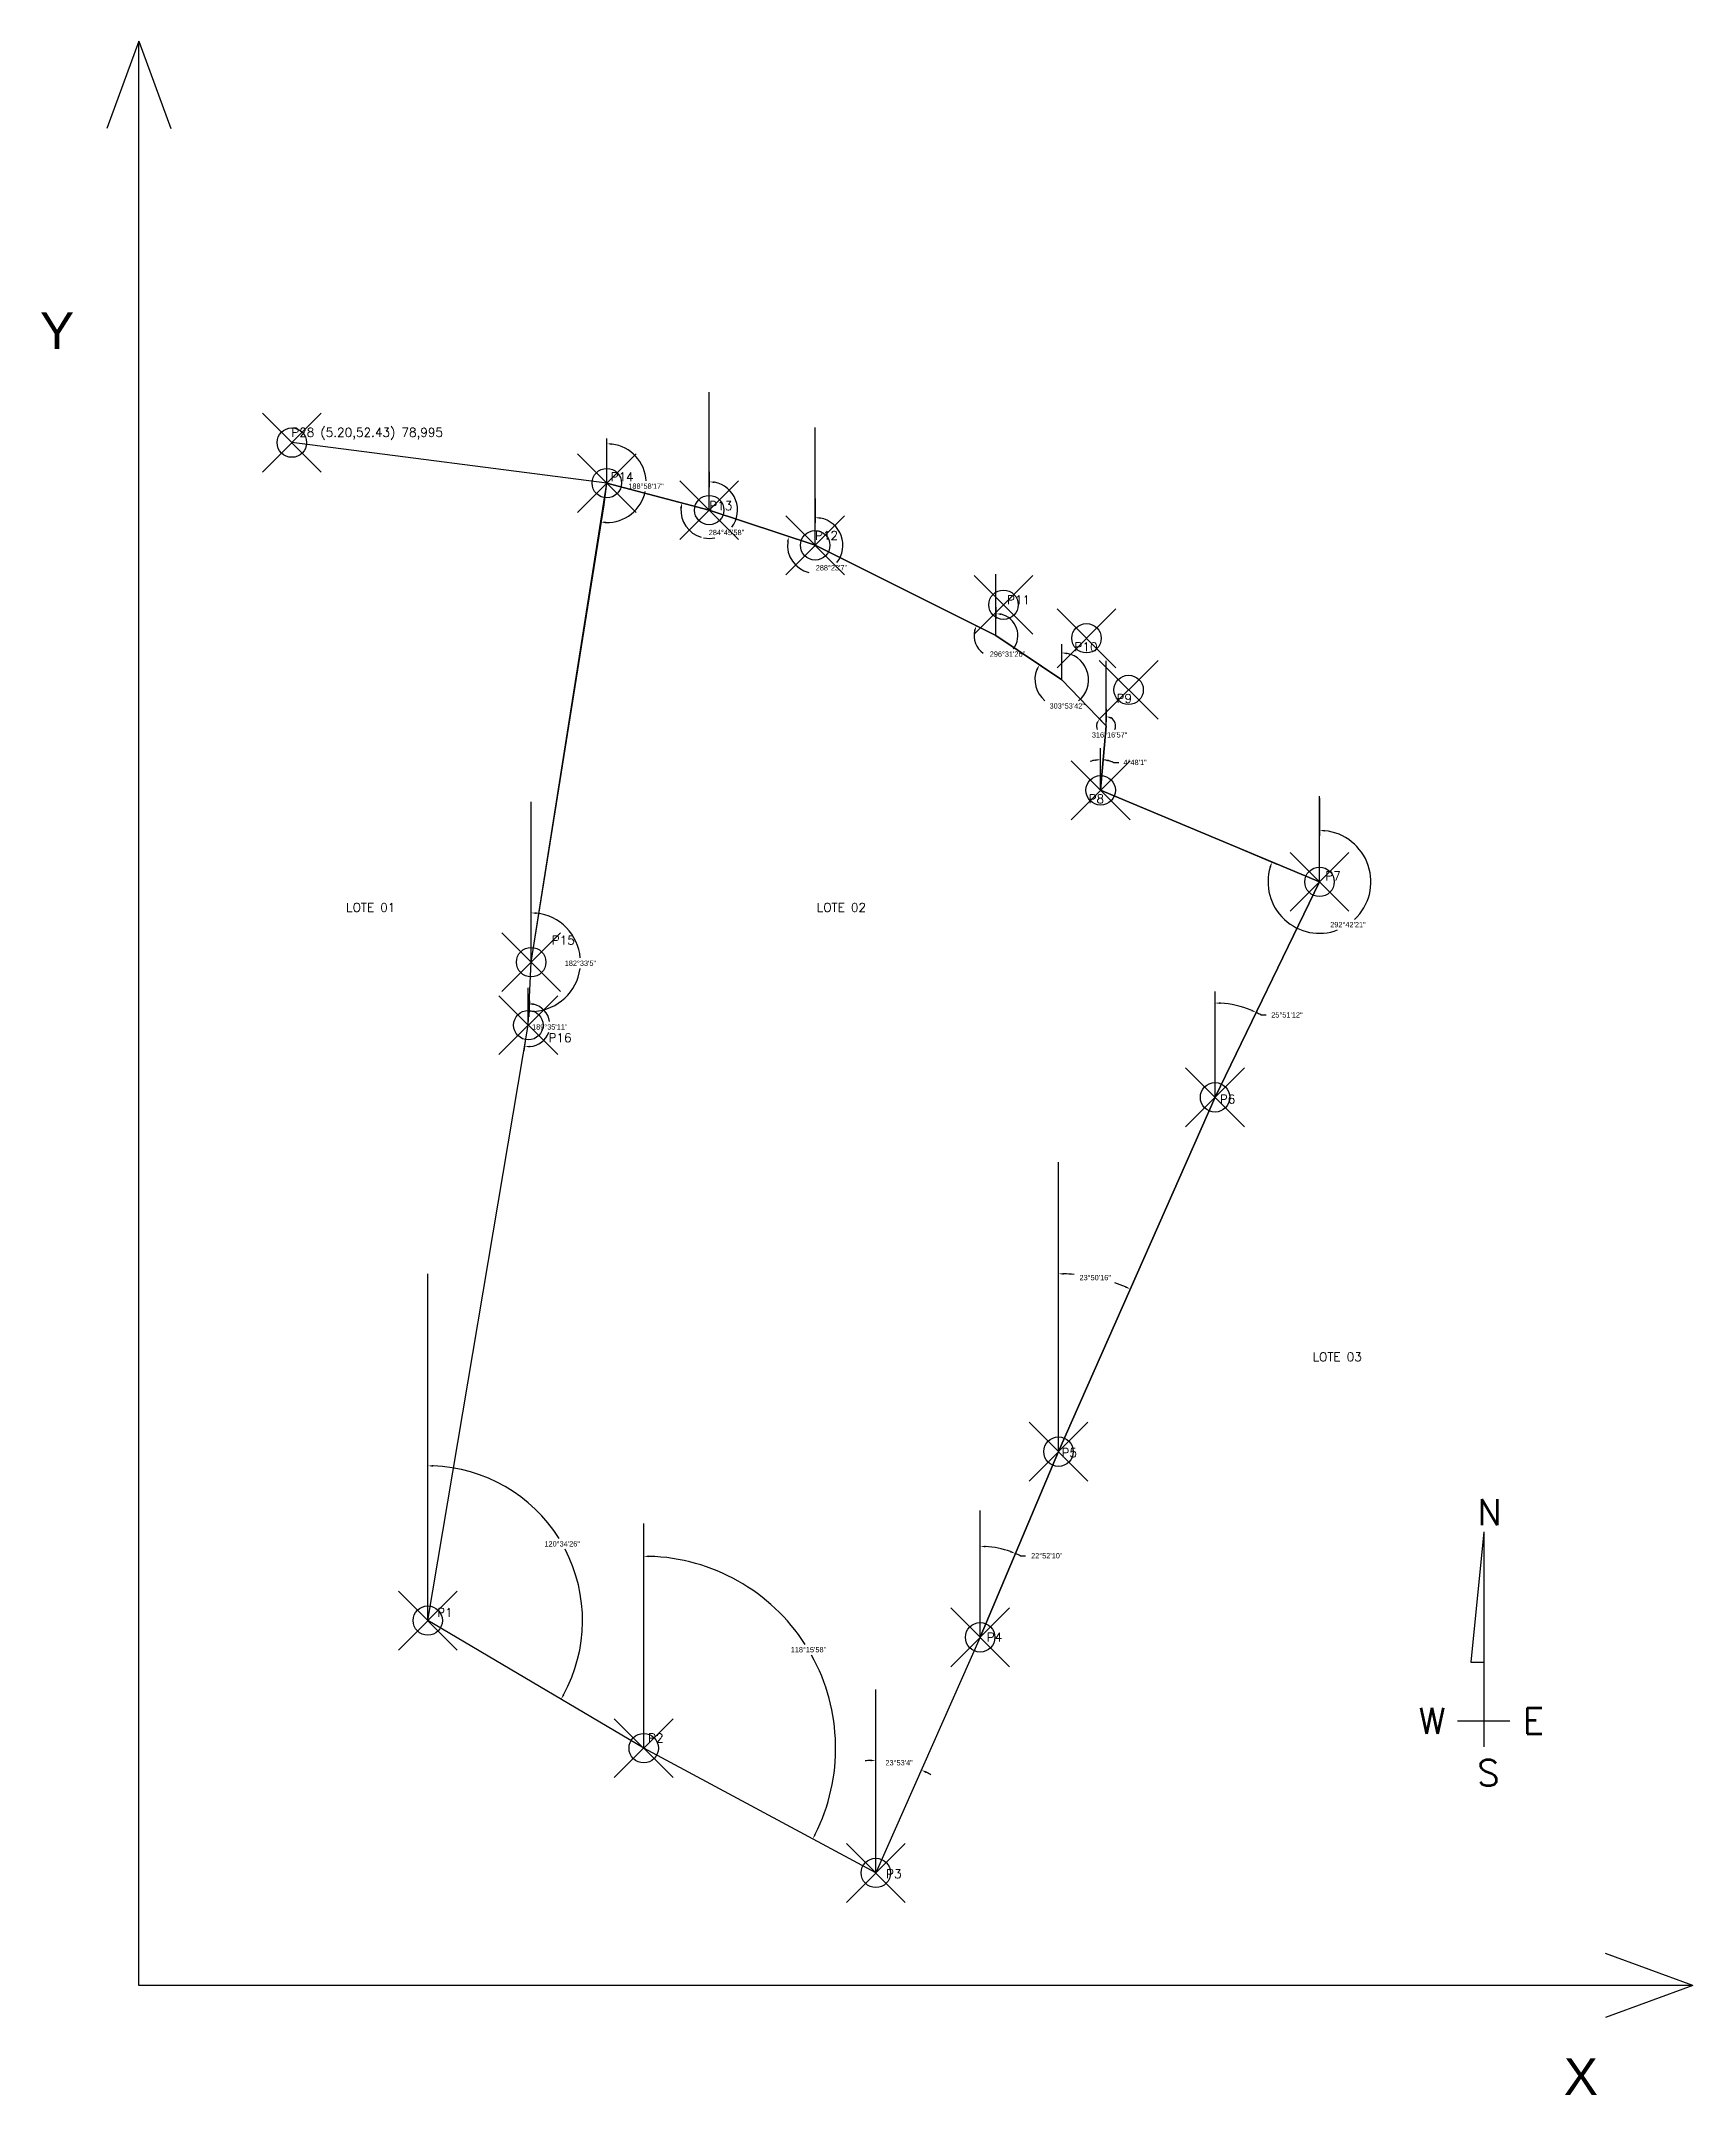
# Model space of a CAD drawing. Header units: inches. Extents: x 555647 to 1112117, y 8563097 to 17126483.
# Drawn here: x 556149.2 to 556205.3, y 8563096.7 to 8563166.5 of the extents above; entities that cross this region are included whole.
import ezdxf

# ---------------------------------------------------------------- set-up
doc = ezdxf.new("R2010")
doc.units = ezdxf.units.IN
doc.header["$MEASUREMENT"] = 0
doc.header["$PDMODE"] = 35
doc.header["$PDSIZE"] = -1
doc.linetypes.add('CONTINUO', pattern=[0])
for name, color, linetype in [('_CASA', 7, 'CONTINUO'), ('_MURO', 7, 'CONTINUO'), ('_PN', 7, 'CONTINUO'), ('MURO', 5, 'CONTINUO'), ('PORTÃO', 1, 'Continuous')]:
    doc.layers.add(name, color=color, linetype=linetype)
doc.styles.add('ARIAL', font='ARIAL', dxfattribs={"height": 0.2})
doc.styles.add('SIMPLEX', font='simplex.shx', dxfattribs={"height": 0.3})
doc.dimstyles.get("Standard").update_dxf_attribs({"dimtxt": 0.18, "dimasz": 0.18, "dimexe": 0.18, "dimexo": 0.0625, "dimgap": 0.09, "dimtad": 0, "dimtih": 1, "dimtoh": 1, "dimdec": 0, "dimzin": 0, "dimdsep": 46, "dimtxsty": 'Standard', "dimcen": 0.09, "dimaunit": 1, "dimadec": 3, "dimazin": 0, "dimtfac": 1, "dimtdec": 0, "dimtofl": 0, "dimtmove": 0, "dimatfit": 3, "dimfxl": 1, "dimtolj": 1, "dimtzin": 0, "dimarcsym": 0})

msp = doc.modelspace()

# ---------------------------------------------------------------- texts
at = {"color": 7, "style": 'ARIAL'}
for s, p in [('Y', (556149.173, 8563156.022)), ('X', (556200.948, 8563096.693))]:
    msp.add_text(s, height=1.248, rotation=359.99774, dxfattribs=at).set_placement(p)
at = {"layer": '_PN', "color": 7, "style": 'SIMPLEX'}
for s, p in [('LOTE 01', (556159.577, 8563136.896, 74.491)), ('LOTE 02', (556175.569, 8563136.896, 74.491)), ('LOTE 03', (556192.415, 8563121.624, 74.491))]:
    msp.add_text(s, height=0.3, dxfattribs=at).set_placement(p)

# ---------------------------------------------------------------- blocks, each defined once
blk = doc.blocks.new('SIMB_PONTO')
at = {"color": 0}
blk.add_point((0, 0), dxfattribs=at)
for tag in ['desc:', 'cota:', 'pto:']:
    blk.add_attdef(tag, (0, 0), '', height=1)
blk = doc.blocks.new('Norte2')
for p, q in [((0, 0.125), (0, -0.125)), ((0.28125, 0.0625), (0.28125, 0)), ((0.90625, 0), (0.28125, 0.0625)), ((0.90625, 0), (-0.125, 0))]:
    blk.add_line(p, q)
at = {"style": 'SIMPLEX'}
for s, p in [('W', (-0.0625, 0.3125)), ('S', (-0.3125, 0.03125)), ('N', (0.9375, 0.03125)), ('E', (-0.0625, -0.1875))]:
    blk.add_text(s, height=0.125, rotation=270, dxfattribs=at).set_placement(p)
blk = doc.blocks.new('*D103')
at = {"color": 0, "lineweight": -2, "transparency": 16777216}
for start, end in [(31.99767, 88.03882), (331.3874, 27.47943)]:
    blk.add_arc((556162.35, 8563112.812), 5.259, start, end, dxfattribs=at)
at = {"color": 0, "transparency": 16777216}
for points in [[(556162.529, 8563118.038), (556162.53, 8563118.098), (556162.35, 8563118.071)], [(556166.993, 8563110.278), (556166.941, 8563110.308), (556166.878, 8563110.137)]]:
    blk.add_solid(points, dxfattribs=at)
at = {"layer": 'Defpoints', "color": 0, "transparency": 16777216}
for p in [(556162.35, 8563124.595), (556167.535, 8563113.69), (556162.35, 8563112.812), (556162.35, 8563112.812), (556169.688, 8563108.477)]:
    blk.add_point(p, dxfattribs=at)
at = {"color": 0, "transparency": 16777216, "insert": (556166.917, 8563115.418), "char_height": 0.18, "attachment_point": 5}
blk.add_mtext('\\A1;120°34\'26"', dxfattribs=at)
blk = doc.blocks.new('*D104')
at = {"color": 0, "lineweight": -2, "transparency": 16777216}
for start, end in [(32.72794, 88.41827), (333.31549, 29.04128)]:
    blk.add_arc((556169.688, 8563108.477), 6.52, start, end, dxfattribs=at)
at = {"color": 0, "transparency": 16777216}
for points in [[(556169.867, 8563114.965), (556169.868, 8563115.025), (556169.688, 8563114.997)], [(556175.54, 8563105.535), (556175.487, 8563105.562), (556175.431, 8563105.389)]]:
    blk.add_solid(points, dxfattribs=at)
at = {"layer": 'Defpoints', "color": 0, "transparency": 16777216}
for p in [(556169.688, 8563116.109), (556173.828, 8563113.514), (556169.688, 8563108.477), (556169.688, 8563108.477), (556177.573, 8563104.237)]:
    blk.add_point(p, dxfattribs=at)
at = {"color": 0, "transparency": 16777216, "insert": (556175.285, 8563111.822), "char_height": 0.18, "attachment_point": 5}
blk.add_mtext('\\A1;118°15\'58"', dxfattribs=at)
blk = doc.blocks.new('*D105')
at = {"color": 0, "lineweight": -2, "transparency": 16777216}
for start, end in [(92.69657, 95.39314), (60.72246, 63.41903)]:
    blk.add_arc((556177.573, 8563104.237), 3.825, start, end, dxfattribs=at)
at = {"color": 0, "transparency": 16777216}
for points in [[(556177.392, 8563108.088), (556177.394, 8563108.028), (556177.573, 8563108.062)], [(556179.272, 8563107.63), (556179.297, 8563107.685), (556179.122, 8563107.734)]]:
    blk.add_solid(points, dxfattribs=at)
at = {"layer": 'Defpoints', "color": 0, "transparency": 16777216}
for p in [(556181.118, 8563112.243), (556177.573, 8563110.465), (556178.622, 8563107.915), (556177.573, 8563104.237), (556177.573, 8563104.237)]:
    blk.add_point(p, dxfattribs=at)
at = {"color": 0, "transparency": 16777216, "insert": (556178.365, 8563107.979), "char_height": 0.18, "attachment_point": 5}
blk.add_mtext('\\A1;23°53\'4"', dxfattribs=at)
blk = doc.blocks.new('*D106')
at = {"color": 0, "lineweight": -2, "transparency": 16777216}
blk.add_line((556182.483, 8563115.014), (556182.663, 8563115.014), dxfattribs=at)
for start, end in [(70.46988, 86.66056), (63.791, 67.13044)]:
    blk.add_arc((556181.118, 8563112.243), 3.089, start, end, dxfattribs=at)
at = {"color": 0, "transparency": 16777216}
for points in [[(556181.297, 8563115.297), (556181.299, 8563115.357), (556181.118, 8563115.332)], [(556182.162, 8563115.182), (556182.14, 8563115.126), (556182.319, 8563115.089)]]:
    blk.add_solid(points, dxfattribs=at)
at = {"layer": 'Defpoints', "color": 0, "transparency": 16777216}
for p in [(556183.78, 8563118.553), (556181.118, 8563116.552), (556181.528, 8563115.305), (556181.118, 8563112.243), (556181.118, 8563112.243)]:
    blk.add_point(p, dxfattribs=at)
at = {"color": 0, "transparency": 16777216, "insert": (556183.383, 8563115.014), "char_height": 0.18, "attachment_point": 5}
blk.add_mtext('\\A1;22°52\'10"', dxfattribs=at)
blk = doc.blocks.new('*D107')
at = {"color": 0, "lineweight": -2, "transparency": 16777216}
for start, end in [(84.98619, 88.29353), (67.86882, 71.5606)]:
    blk.add_arc((556183.78, 8563118.553), 6.044, start, end, dxfattribs=at)
at = {"color": 0, "transparency": 16777216}
for points in [[(556183.959, 8563124.564), (556183.96, 8563124.624), (556183.78, 8563124.596)], [(556186.068, 8563124.179), (556186.045, 8563124.123), (556186.222, 8563124.081)]]:
    blk.add_solid(points, dxfattribs=at)
at = {"layer": 'Defpoints', "color": 0, "transparency": 16777216}
for p in [(556189.1, 8563130.594), (556183.78, 8563128.39), (556185.435, 8563124.365), (556183.78, 8563118.553), (556183.78, 8563118.553)]:
    blk.add_point(p, dxfattribs=at)
at = {"color": 0, "transparency": 16777216, "insert": (556185.028, 8563124.466), "char_height": 0.18, "attachment_point": 5}
blk.add_mtext('\\A1;23°50\'16"', dxfattribs=at)
blk = doc.blocks.new('*D108')
at = {"color": 0, "lineweight": -2, "transparency": 16777216}
blk.add_line((556190.657, 8563133.394), (556190.837, 8563133.394), dxfattribs=at)
for start, end in [(67.36657, 86.77998), (60.92653, 64.14655)]:
    blk.add_arc((556189.1, 8563130.594), 3.203, start, end, dxfattribs=at)
at = {"color": 0, "transparency": 16777216}
for points in [[(556189.279, 8563133.763), (556189.281, 8563133.823), (556189.1, 8563133.798)], [(556190.345, 8563133.578), (556190.321, 8563133.524), (556190.497, 8563133.477)]]:
    blk.add_solid(points, dxfattribs=at)
at = {"layer": 'Defpoints', "color": 0, "transparency": 16777216}
for p in [(556192.648, 8563137.915), (556189.1, 8563134.186), (556189.58, 8563133.762), (556189.1, 8563130.594), (556189.1, 8563130.594)]:
    blk.add_point(p, dxfattribs=at)
at = {"color": 0, "transparency": 16777216, "insert": (556191.542, 8563133.394), "char_height": 0.18, "attachment_point": 5}
blk.add_mtext('\\A1;25°51\'12"', dxfattribs=at)
blk = doc.blocks.new('*D94')
at = {"color": 0, "lineweight": -2, "transparency": 16777216}
for p, q in [((556192.648, 8563140.762), (556192.648, 8563139.483)), ((556190.022, 8563139.014), (556191.202, 8563138.521))]:
    blk.add_line(p, q, dxfattribs=at)
for start, end in [(313.15802, 84.09616), (163.19807, 290.69712)]:
    blk.add_arc((556192.648, 8563137.915), 1.748, start, end, dxfattribs=at)
at = {"color": 0, "transparency": 16777216}
for points in [[(556192.826, 8563139.624), (556192.829, 8563139.684), (556192.648, 8563139.663)], [(556190.946, 8563138.431), (556191.003, 8563138.41), (556191.036, 8563138.59)]]:
    blk.add_solid(points, dxfattribs=at)
at = {"layer": 'Defpoints', "color": 0, "transparency": 16777216}
for p in [(556192.648, 8563140.824), (556189.964, 8563139.038), (556192.648, 8563137.915), (556192.191, 8563136.228)]:
    blk.add_point(p, dxfattribs=at)
at = {"color": 0, "transparency": 16777216, "insert": (556193.616, 8563136.461), "char_height": 0.18, "attachment_point": 5}
blk.add_mtext('\\A1;292°42\'21"', dxfattribs=at)
blk = doc.blocks.new('*D109')
at = {"color": 0, "lineweight": -2, "transparency": 16777216}
blk.add_line((556185.648, 8563141.974), (556185.828, 8563141.974), dxfattribs=at)
for start, end in [(99.90765, 109.8153), (65.30949, 85.19985), (65.38454, 75.29219)]:
    blk.add_arc((556185.212, 8563141.027), 1.042, start, end, dxfattribs=at)
at = {"color": 0, "transparency": 16777216}
for points in [[(556185.03, 8563142.083), (556185.035, 8563142.023), (556185.212, 8563142.069)], [(556185.472, 8563142.005), (556185.482, 8563142.064), (556185.299, 8563142.065)]]:
    blk.add_solid(points, dxfattribs=at)
at = {"layer": 'Defpoints', "color": 0, "transparency": 16777216}
for p in [(556185.396, 8563143.212), (556185.212, 8563142.461), (556185.241, 8563142.069), (556185.212, 8563141.027), (556185.212, 8563141.027)]:
    blk.add_point(p, dxfattribs=at)
at = {"color": 0, "transparency": 16777216, "insert": (556186.383, 8563141.974), "char_height": 0.18, "attachment_point": 5}
blk.add_mtext('\\A1;4°48\'1"', dxfattribs=at)
blk = doc.blocks.new('*D95')
at = {"color": 0, "lineweight": -2, "transparency": 16777216}
for p, q in [((556184.988, 8563143.638), (556185.294, 8563143.317)), ((556185.396, 8563143.801), (556185.396, 8563143.358))]:
    blk.add_line(p, q, dxfattribs=at)
for start, end in [(337.87438, 57.9886), (165.72894, 202.12562)]:
    blk.add_arc((556185.396, 8563143.212), 0.326, start, end, dxfattribs=at)
at = {"color": 0, "transparency": 16777216}
for points in [[(556185.053, 8563143.307), (556185.105, 8563143.277), (556185.17, 8563143.447)], [(556185.56, 8563143.459), (556185.577, 8563143.517), (556185.396, 8563143.538)]]:
    blk.add_solid(points, dxfattribs=at)
at = {"layer": 'Defpoints', "color": 0, "transparency": 16777216}
for p in [(556184.945, 8563143.683), (556185.396, 8563143.864), (556185.396, 8563143.212), (556185.71, 8563143.125)]:
    blk.add_point(p, dxfattribs=at)
at = {"color": 0, "transparency": 16777216, "insert": (556185.517, 8563142.909), "char_height": 0.18, "attachment_point": 5}
blk.add_mtext('\\A1;316°16\'57"', dxfattribs=at)
blk = doc.blocks.new('*D96')
at = {"color": 0, "lineweight": -2, "transparency": 16777216}
for p, q in [((556183.891, 8563145.611), (556183.891, 8563145.877)), ((556183.205, 8563145.246), (556182.985, 8563145.394))]:
    blk.add_line(p, q, dxfattribs=at)
for start, end in [(308.60951, 78.67181), (157.43314, 231.39049)]:
    blk.add_arc((556183.891, 8563144.785), 0.912, start, end, dxfattribs=at)
at = {"color": 0, "transparency": 16777216}
for points in [[(556184.067, 8563145.649), (556184.073, 8563145.709), (556183.891, 8563145.697)], [(556183.023, 8563145.149), (556183.076, 8563145.121), (556183.134, 8563145.293)]]:
    blk.add_solid(points, dxfattribs=at)
at = {"layer": 'Defpoints', "color": 0, "transparency": 16777216}
for p in [(556183.891, 8563145.549), (556183.257, 8563145.211), (556183.891, 8563144.785), (556184.785, 8563144.606)]:
    blk.add_point(p, dxfattribs=at)
at = {"color": 0, "transparency": 16777216, "insert": (556184.078, 8563143.892), "char_height": 0.18, "attachment_point": 5}
blk.add_mtext('\\A1;303°53\'42"', dxfattribs=at)
blk = doc.blocks.new('*D97')
at = {"color": 0, "lineweight": -2, "transparency": 16777216}
for p, q in [((556181.656, 8563147.245), (556181.656, 8563146.85)), ((556180.799, 8563146.714), (556181.152, 8563146.538))]:
    blk.add_line(p, q, dxfattribs=at)
for start, end in [(322.52185, 76.10021), (167.376, 234.32823)]:
    blk.add_arc((556181.656, 8563146.286), 0.744, start, end, dxfattribs=at)
at = {"color": 0, "transparency": 16777216}
for points in [[(556181.831, 8563146.979), (556181.838, 8563147.038), (556181.656, 8563147.03)], [(556180.902, 8563146.459), (556180.959, 8563146.439), (556180.991, 8563146.619)]]:
    blk.add_solid(points, dxfattribs=at)
at = {"layer": 'Defpoints', "color": 0, "transparency": 16777216}
for p in [(556181.656, 8563147.307), (556180.743, 8563146.742), (556181.656, 8563146.286), (556182.391, 8563146.172)]:
    blk.add_point(p, dxfattribs=at)
at = {"color": 0, "transparency": 16777216, "insert": (556182.047, 8563145.654), "char_height": 0.18, "attachment_point": 5}
blk.add_mtext('\\A1;296°31\'26"', dxfattribs=at)
blk = doc.blocks.new('*D98')
at = {"color": 0, "lineweight": -2, "transparency": 16777216}
for p, q in [((556175.514, 8563150.943), (556175.514, 8563150.115)), ((556174.004, 8563149.854), (556174.79, 8563149.593))]:
    blk.add_line(p, q, dxfattribs=at)
for start, end in [(321.67026, 79.05118), (172.56356, 256.94726)]:
    blk.add_arc((556175.514, 8563149.352), 0.943, start, end, dxfattribs=at)
at = {"color": 0, "transparency": 16777216}
for points in [[(556175.691, 8563150.248), (556175.697, 8563150.308), (556175.514, 8563150.295)], [(556174.55, 8563149.481), (556174.608, 8563149.467), (556174.619, 8563149.649)]]:
    blk.add_solid(points, dxfattribs=at)
at = {"layer": 'Defpoints', "color": 0, "transparency": 16777216}
for p in [(556175.514, 8563151.006), (556173.945, 8563149.873), (556175.514, 8563149.352), (556176.452, 8563149.251)]:
    blk.add_point(p, dxfattribs=at)
at = {"color": 0, "transparency": 16777216, "insert": (556176.066, 8563148.587), "char_height": 0.18, "attachment_point": 5}
blk.add_mtext('\\A1;288°23\'7"', dxfattribs=at)
blk = doc.blocks.new('*D99')
at = {"color": 0, "lineweight": -2, "transparency": 16777216}
for p, q in [((556171.913, 8563151.85), (556171.913, 8563151.331)), ((556170.655, 8563150.881), (556171.157, 8563150.748))]:
    blk.add_line(p, q, dxfattribs=at)
for start, end in [(322.7752, 79.26049), (175.97336, 253.81994), (258.31471, 281.68529)]:
    blk.add_arc((556171.913, 8563150.549), 0.962, start, end, dxfattribs=at)
at = {"color": 0, "transparency": 16777216}
for points in [[(556172.089, 8563151.464), (556172.095, 8563151.524), (556171.913, 8563151.511)], [(556170.924, 8563150.621), (556170.983, 8563150.612), (556170.983, 8563150.794)]]:
    blk.add_solid(points, dxfattribs=at)
at = {"layer": 'Defpoints', "color": 0, "transparency": 16777216}
for p in [(556171.913, 8563151.912), (556170.594, 8563150.896), (556171.913, 8563150.549), (556171.748, 8563149.601)]:
    blk.add_point(p, dxfattribs=at)
at = {"color": 0, "transparency": 16777216, "insert": (556172.5, 8563149.787), "char_height": 0.18, "attachment_point": 5}
blk.add_mtext('\\A1;284°45\'58"', dxfattribs=at)
blk = doc.blocks.new('*D100')
at = {"color": 0, "lineweight": -2, "transparency": 16777216}
for p, q in [((556168.433, 8563152.667), (556168.433, 8563152.985)), ((556168.246, 8563150.28), (556168.196, 8563149.966))]:
    blk.add_line(p, q, dxfattribs=at)
for start, end in [(3.22445, 82.29037), (268.73834, 347.72135)]:
    blk.add_arc((556168.433, 8563151.466), 1.339, start, end, dxfattribs=at)
at = {"color": 0, "transparency": 16777216}
for points in [[(556168.61, 8563152.763), (556168.614, 8563152.823), (556168.433, 8563152.805)], [(556168.401, 8563150.098), (556168.406, 8563150.158), (556168.224, 8563150.144)]]:
    blk.add_solid(points, dxfattribs=at)
at = {"layer": 'Defpoints', "color": 0, "transparency": 16777216}
for p in [(556168.433, 8563152.604), (556169.626, 8563152.074), (556168.433, 8563151.466), (556168.255, 8563150.342)]:
    blk.add_point(p, dxfattribs=at)
at = {"color": 0, "transparency": 16777216, "insert": (556169.767, 8563151.361), "char_height": 0.18, "attachment_point": 5}
blk.add_mtext('\\A1;188°58\'17"', dxfattribs=at)
blk = doc.blocks.new('*D101')
at = {"color": 0, "lineweight": -2, "transparency": 16777216}
for p, q in [((556165.863, 8563136.498), (556165.863, 8563137.041)), ((556165.804, 8563133.876), (556165.78, 8563133.334))]:
    blk.add_line(p, q, dxfattribs=at)
for start, end in [(4.88966, 83.83771), (273.6109, 352.54407)]:
    blk.add_arc((556165.863, 8563135.186), 1.674, start, end, dxfattribs=at)
at = {"color": 0, "transparency": 16777216}
for points in [[(556166.041, 8563136.821), (556166.044, 8563136.881), (556165.863, 8563136.861)], [(556165.968, 8563133.485), (556165.968, 8563133.545), (556165.788, 8563133.514)]]:
    blk.add_solid(points, dxfattribs=at)
at = {"layer": 'Defpoints', "color": 0, "transparency": 16777216}
for p in [(556165.863, 8563136.436), (556165.863, 8563135.186), (556167.287, 8563134.307), (556165.807, 8563133.939)]:
    blk.add_point(p, dxfattribs=at)
at = {"color": 0, "transparency": 16777216, "insert": (556167.537, 8563135.149), "char_height": 0.18, "attachment_point": 5}
blk.add_mtext('\\A1;182°33\'5"', dxfattribs=at)
blk = doc.blocks.new('*D102')
at = {"color": 0, "lineweight": -2, "transparency": 16777216}
for p, q in [((556165.767, 8563133.928), (556165.767, 8563133.598)), ((556165.621, 8563132.177), (556165.676, 8563132.503))]:
    blk.add_line(p, q, dxfattribs=at)
for start, end in [(9.34999, 75.8681), (274.54561, 340.75659)]:
    blk.add_arc((556165.767, 8563133.047), 0.732, start, end, dxfattribs=at)
at = {"color": 0, "transparency": 16777216}
for points in [[(556165.942, 8563133.726), (556165.95, 8563133.786), (556165.767, 8563133.778)], [(556165.824, 8563132.287), (556165.827, 8563132.347), (556165.646, 8563132.325)]]:
    blk.add_solid(points, dxfattribs=at)
at = {"layer": 'Defpoints', "color": 0, "transparency": 16777216}
for p in [(556165.767, 8563133.991), (556165.767, 8563133.047), (556166.356, 8563132.612), (556165.61, 8563132.115)]:
    blk.add_point(p, dxfattribs=at)
at = {"color": 0, "transparency": 16777216, "insert": (556166.496, 8563132.985), "char_height": 0.18, "attachment_point": 5}
blk.add_mtext('\\A1;189°35\'11"', dxfattribs=at)

# ---------------------------------------------------------------- dimensions: what is measured, and where the dimension line sits
for base, center, p1, p2, picture, middle in [((556169.62552, 8563152.0741), (556168.43282, 8563151.46614), (556168.25532, 8563150.34182), (556168.43282, 8563152.60438), '*D100', (556169.76744, 8563151.36144)), ((556171.74816, 8563149.60139), (556171.91258, 8563150.54895), (556170.59415, 8563150.89646), (556171.91258, 8563151.91241), '*D99', (556172.49959, 8563149.78716)), ((556176.45249, 8563149.25106), (556175.5145, 8563149.35178), (556173.94486, 8563149.87348), (556175.5145, 8563151.00584), '*D98', (556176.06644, 8563148.5867)), ((556182.391092, 8563146.172166), (556181.656136, 8563146.286485), (556180.742678, 8563146.742392), (556181.656136, 8563147.307395), '*D97', (556182.047399, 8563145.653917)), ((556185.71027, 8563143.1247), (556185.39563, 8563143.21153), (556184.94474, 8563143.68307), (556185.39563, 8563143.86395), '*D95', (556185.51715, 8563142.9086)), ((556192.19137, 8563136.22842), (556192.64773, 8563137.91542), (556189.96446, 8563139.03818), (556192.64773, 8563140.82412), '*D94', (556193.61606, 8563136.46057)), ((556167.2873, 8563134.3065), (556165.8627, 8563135.1864), (556165.8071, 8563133.9386), (556165.8627, 8563136.4355), '*D101', (556167.5367, 8563135.1491)), ((556166.35633, 8563132.61244), (556165.76737, 8563133.04651), (556165.61013, 8563132.11545), (556165.76737, 8563133.99076), '*D102', (556166.49645, 8563132.98538))]:
    dim = msp.add_angular_dim_3p(base=base, center=center, p1=p1, p2=p2, dimstyle='Standard')
    dim.commit()
    dim.dimension.update_dxf_attribs({"geometry": picture, "text_midpoint": middle})
dim = msp.add_angular_dim_3p(base=(556184.7854, 8563144.60622), center=(556183.89118, 8563144.78488), p1=(556183.25723, 8563145.21079), p2=(556183.89118, 8563145.54862), dimstyle='Standard')
dim.commit()
dim.dimension.update_dxf_attribs({"geometry": '*D96', "text_midpoint": (556184.07792, 8563143.89231), "dimtype": 165})
for base, line1, line2, picture, middle in [((556185.24125, 8563142.0685), ((556185.39563, 8563143.21153), (556185.21215, 8563141.02667)), ((556185.21215, 8563141.02667), (556185.21215, 8563142.46071)), '*D109', (556186.38251, 8563141.97362)), ((556189.58021, 8563133.7616), ((556192.64773, 8563137.91542), (556189.10023, 8563130.59449)), ((556189.10023, 8563130.59449), (556189.10023, 8563134.18648)), '*D108', (556191.5418, 8563133.39414)), ((556185.43458, 8563124.3654), ((556183.77965, 8563118.55257), (556183.77965, 8563128.38982)), ((556189.10023, 8563130.59449), (556183.77965, 8563118.55257)), '*D107', (556185.02786, 8563124.46609)), ((556167.53494, 8563113.69036), ((556169.68779, 8563108.47666), (556162.3499, 8563112.81175)), ((556162.3499, 8563112.81175), (556162.3499, 8563124.59509)), '*D103', (556166.9174, 8563115.41839)), ((556181.5282, 8563115.3047), ((556183.7797, 8563118.5526), (556181.1184, 8563112.2432)), ((556181.1184, 8563112.2432), (556181.1184, 8563116.552)), '*D106', (556183.3826, 8563115.0144)), ((556173.8285, 8563113.5136), ((556177.5731, 8563104.2369), (556169.6878, 8563108.4767)), ((556169.6878, 8563108.4767), (556169.6878, 8563116.1095)), '*D104', (556175.2847, 8563111.8219)), ((556178.6224, 8563107.915), ((556181.1184, 8563112.2432), (556177.5731, 8563104.2369)), ((556177.5731, 8563104.2369), (556177.5731, 8563110.4651)), '*D105', (556178.3646, 8563107.979))]:
    dim = msp.add_angular_dim_2l(base=base, line1=line1, line2=line2, dimstyle='Standard')
    dim.commit()
    dim.dimension.update_dxf_attribs({"geometry": picture, "text_midpoint": middle})

# ---------------------------------------------------------------- linework, layer by layer
for p, q in [((556152.53, 8563166.487), (556151.444, 8563163.515)), ((556152.53, 8563100.415), (556152.53, 8563166.487)), ((556152.53, 8563166.487), (556153.616, 8563163.515)), ((556171.913, 8563150.549), (556171.913, 8563154.551)), ((556175.514, 8563149.352), (556175.514, 8563153.356)), ((556168.433, 8563151.466), (556168.433, 8563152.741)), ((556181.656, 8563146.286), (556181.656, 8563148.368)), ((556183.891, 8563144.785), (556183.891, 8563145.998)), ((556185.396, 8563143.212), (556185.396, 8563145.424)), ((556185.212, 8563141.027), (556185.212, 8563142.461)), ((556165.863, 8563135.186), (556165.863, 8563140.634)), ((556192.648, 8563137.915), (556192.648, 8563140.824)), ((556165.767, 8563133.047), (556165.767, 8563134.319)), ((556189.1, 8563130.594), (556189.1, 8563134.186)), ((556183.78, 8563118.553), (556183.78, 8563128.39)), ((556162.35, 8563112.812), (556162.35, 8563124.595)), ((556169.688, 8563108.477), (556169.688, 8563116.109)), ((556181.118, 8563112.243), (556181.118, 8563116.552)), ((556177.573, 8563104.237), (556177.573, 8563110.465)), ((556205.337, 8563100.415), (556202.364, 8563101.501)), ((556205.337, 8563100.415), (556152.53, 8563100.415)), ((556205.337, 8563100.415), (556202.364, 8563099.329))]:
    msp.add_line(p, q)
for points in [[(556192.648, 8563137.915), (556189.1, 8563130.594), (556183.78, 8563118.553), (556181.118, 8563112.243), (556177.573, 8563104.237), (556169.688, 8563108.477), (556162.35, 8563112.812), (556165.767, 8563133.047), (556165.863, 8563135.186), (556168.433, 8563151.466), (556168.433, 8563151.466), (556171.913, 8563150.549), (556175.514, 8563149.352), (556181.656, 8563146.286), (556183.891, 8563144.785), (556185.396, 8563143.212), (556185.212, 8563141.027), (556192.648, 8563137.915)], [(556185.212, 8563141.027), (556185.396, 8563143.212), (556183.891, 8563144.785), (556181.656, 8563146.286), (556175.514, 8563149.352), (556171.913, 8563150.549), (556168.433, 8563151.466)]]:
    msp.add_lwpolyline(points)
at = {"layer": 'MURO'}
msp.add_line((556168.433, 8563151.466), (556157.731, 8563152.842), dxfattribs=at)
for points in [[(556181.118, 8563112.243), (556177.573, 8563104.237), (556169.688, 8563108.477), (556162.35, 8563112.812), (556165.767, 8563133.047), (556165.863, 8563135.186), (556168.338, 8563150.73), (556168.433, 8563151.466)], [(556181.118, 8563112.243), (556183.78, 8563118.553), (556189.1, 8563130.594), (556192.648, 8563137.915)]]:
    msp.add_lwpolyline(points, dxfattribs=at)
at = {"layer": 'PORTÃO'}
msp.add_line((556192.648, 8563137.915), (556185.212, 8563141.027), dxfattribs=at)

# ---------------------------------------------------------------- block references
at = {"xscale": 7.086614173228346, "yscale": 7.086614173228346, "zscale": 7.086614173228346, "rotation": 90}
msp.add_blockref('Norte2', (556198.229, 8563109.406), dxfattribs=at)
at = {"layer": '_CASA', "color": 3}
ref = msp.add_blockref('SIMB_PONTO', (556189.1, 8563130.594, 74.417), dxfattribs=at)
ref.add_attrib('COTA', 'P6 ', (556189.263, 8563130.382, 74.417), dxfattribs={"layer": '0', "color": 7, "height": 0.3, "style": 'SIMPLEX'})
at = {"layer": '_MURO', "color": 3}
ref = msp.add_blockref('SIMB_PONTO', (556157.731, 8563152.842, 78.995), dxfattribs=at)
ref.add_attrib('COTA', 'P28 (5.20,52.43) 78,995', (556157.712, 8563153.041, 78.995), dxfattribs={"layer": '0', "color": 7, "height": 0.3, "style": 'SIMPLEX'})
ref = msp.add_blockref('SIMB_PONTO', (556168.433, 8563151.466, 77.853), dxfattribs=at)
ref.add_attrib('COTA', 'P14 ', (556168.561, 8563151.527, 77.853), dxfattribs={"layer": '0', "color": 7, "height": 0.3, "style": 'SIMPLEX'})
ref = msp.add_blockref('SIMB_PONTO', (556171.913, 8563150.549, 77.312), dxfattribs=at)
ref.add_attrib('COTA', 'P13 ', (556171.913, 8563150.549), dxfattribs={"layer": '0', "color": 7, "height": 0.3, "style": 'SIMPLEX'})
ref = msp.add_blockref('SIMB_PONTO', (556175.514, 8563149.352, 76.848), dxfattribs=at)
ref.add_attrib('COTA', 'P12 ', (556175.505, 8563149.536, 76.848), dxfattribs={"layer": '0', "color": 7, "height": 0.3, "style": 'SIMPLEX'})
ref = msp.add_blockref('SIMB_PONTO', (556181.913, 8563147.332, 76.045), dxfattribs=at)
ref.add_attrib('COTA', 'P11 ', (556182.03, 8563147.349, 76.045), dxfattribs={"layer": '0', "color": 7, "height": 0.3, "style": 'SIMPLEX'})
ref = msp.add_blockref('SIMB_PONTO', (556184.733, 8563146.194, 75.693), dxfattribs=at)
ref.add_attrib('COTA', 'P10 ', (556184.323, 8563145.754, 75.693), dxfattribs={"layer": '0', "color": 7, "height": 0.3, "style": 'SIMPLEX'})
ref = msp.add_blockref('SIMB_PONTO', (556186.162, 8563144.439, 75.342), dxfattribs=at)
ref.add_attrib('COTA', 'P9 ', (556185.752, 8563143.999, 75.342), dxfattribs={"layer": '0', "color": 7, "height": 0.3, "style": 'SIMPLEX'})
ref = msp.add_blockref('SIMB_PONTO', (556185.212, 8563141.027, 74.402), dxfattribs=at)
ref.add_attrib('COTA', 'P8 ', (556184.802, 8563140.587, 74.402), dxfattribs={"layer": '0', "color": 7, "height": 0.3, "style": 'SIMPLEX'})
ref = msp.add_blockref('SIMB_PONTO', (556192.648, 8563137.915, 74.278), dxfattribs=at)
ref.add_attrib('COTA', 'P7 ', (556192.845, 8563137.967, 74.278), dxfattribs={"layer": '0', "color": 7, "height": 0.3, "style": 'SIMPLEX'})
ref = msp.add_blockref('SIMB_PONTO', (556165.863, 8563135.186, 75.877), dxfattribs=at)
ref.add_attrib('COTA', 'P15 ', (556166.563, 8563135.782, -0.077), dxfattribs={"layer": '0', "color": 7, "height": 0.3, "style": 'SIMPLEX'})
ref = msp.add_blockref('SIMB_PONTO', (556165.767, 8563133.047, 68.895), dxfattribs=at)
ref.add_attrib('COTA', 'P16 ', (556166.452, 8563132.468, 68.895), dxfattribs={"layer": '0', "color": 7, "height": 0.3, "style": 'SIMPLEX'})
ref = msp.add_blockref('SIMB_PONTO', (556183.78, 8563118.553, 69.559), dxfattribs=at)
ref.add_attrib('COTA', 'P5 ', (556183.883, 8563118.366, 69.559), dxfattribs={"layer": '0', "color": 7, "height": 0.3, "style": 'SIMPLEX'})
ref = msp.add_blockref('SIMB_PONTO', (556162.35, 8563112.812, 62.547), dxfattribs=at)
ref.add_attrib('COTA', 'P1 ', (556162.669, 8563112.937, 62.547), dxfattribs={"layer": '0', "color": 7, "height": 0.3, "style": 'SIMPLEX'})
ref = msp.add_blockref('SIMB_PONTO', (556181.118, 8563112.243, 65.821), dxfattribs=at)
ref.add_attrib('COTA', 'P4 ', (556181.343, 8563112.099, 65.821), dxfattribs={"layer": '0', "color": 7, "height": 0.3, "style": 'SIMPLEX'})
ref = msp.add_blockref('SIMB_PONTO', (556169.688, 8563108.477, 62.119), dxfattribs=at)
ref.add_attrib('COTA', 'P2', (556169.833, 8563108.671), dxfattribs={"layer": '0', "color": 7, "height": 0.3, "style": 'SIMPLEX'})
ref = msp.add_blockref('SIMB_PONTO', (556177.573, 8563104.237, 62.977), dxfattribs=at)
ref.add_attrib('COTA', 'P3', (556177.924, 8563104.056, 62.977), dxfattribs={"layer": '0', "color": 7, "height": 0.3, "style": 'SIMPLEX'})

msp.set_redraw_order([(e.dxf.handle, doc.entitydb.next_handle()) for e in msp.query("TEXT MTEXT ATTDEF DIMENSION ARC_DIMENSION")])  # texts and dimensions are drawn at this point

doc.saveas('drawing.dxf')
